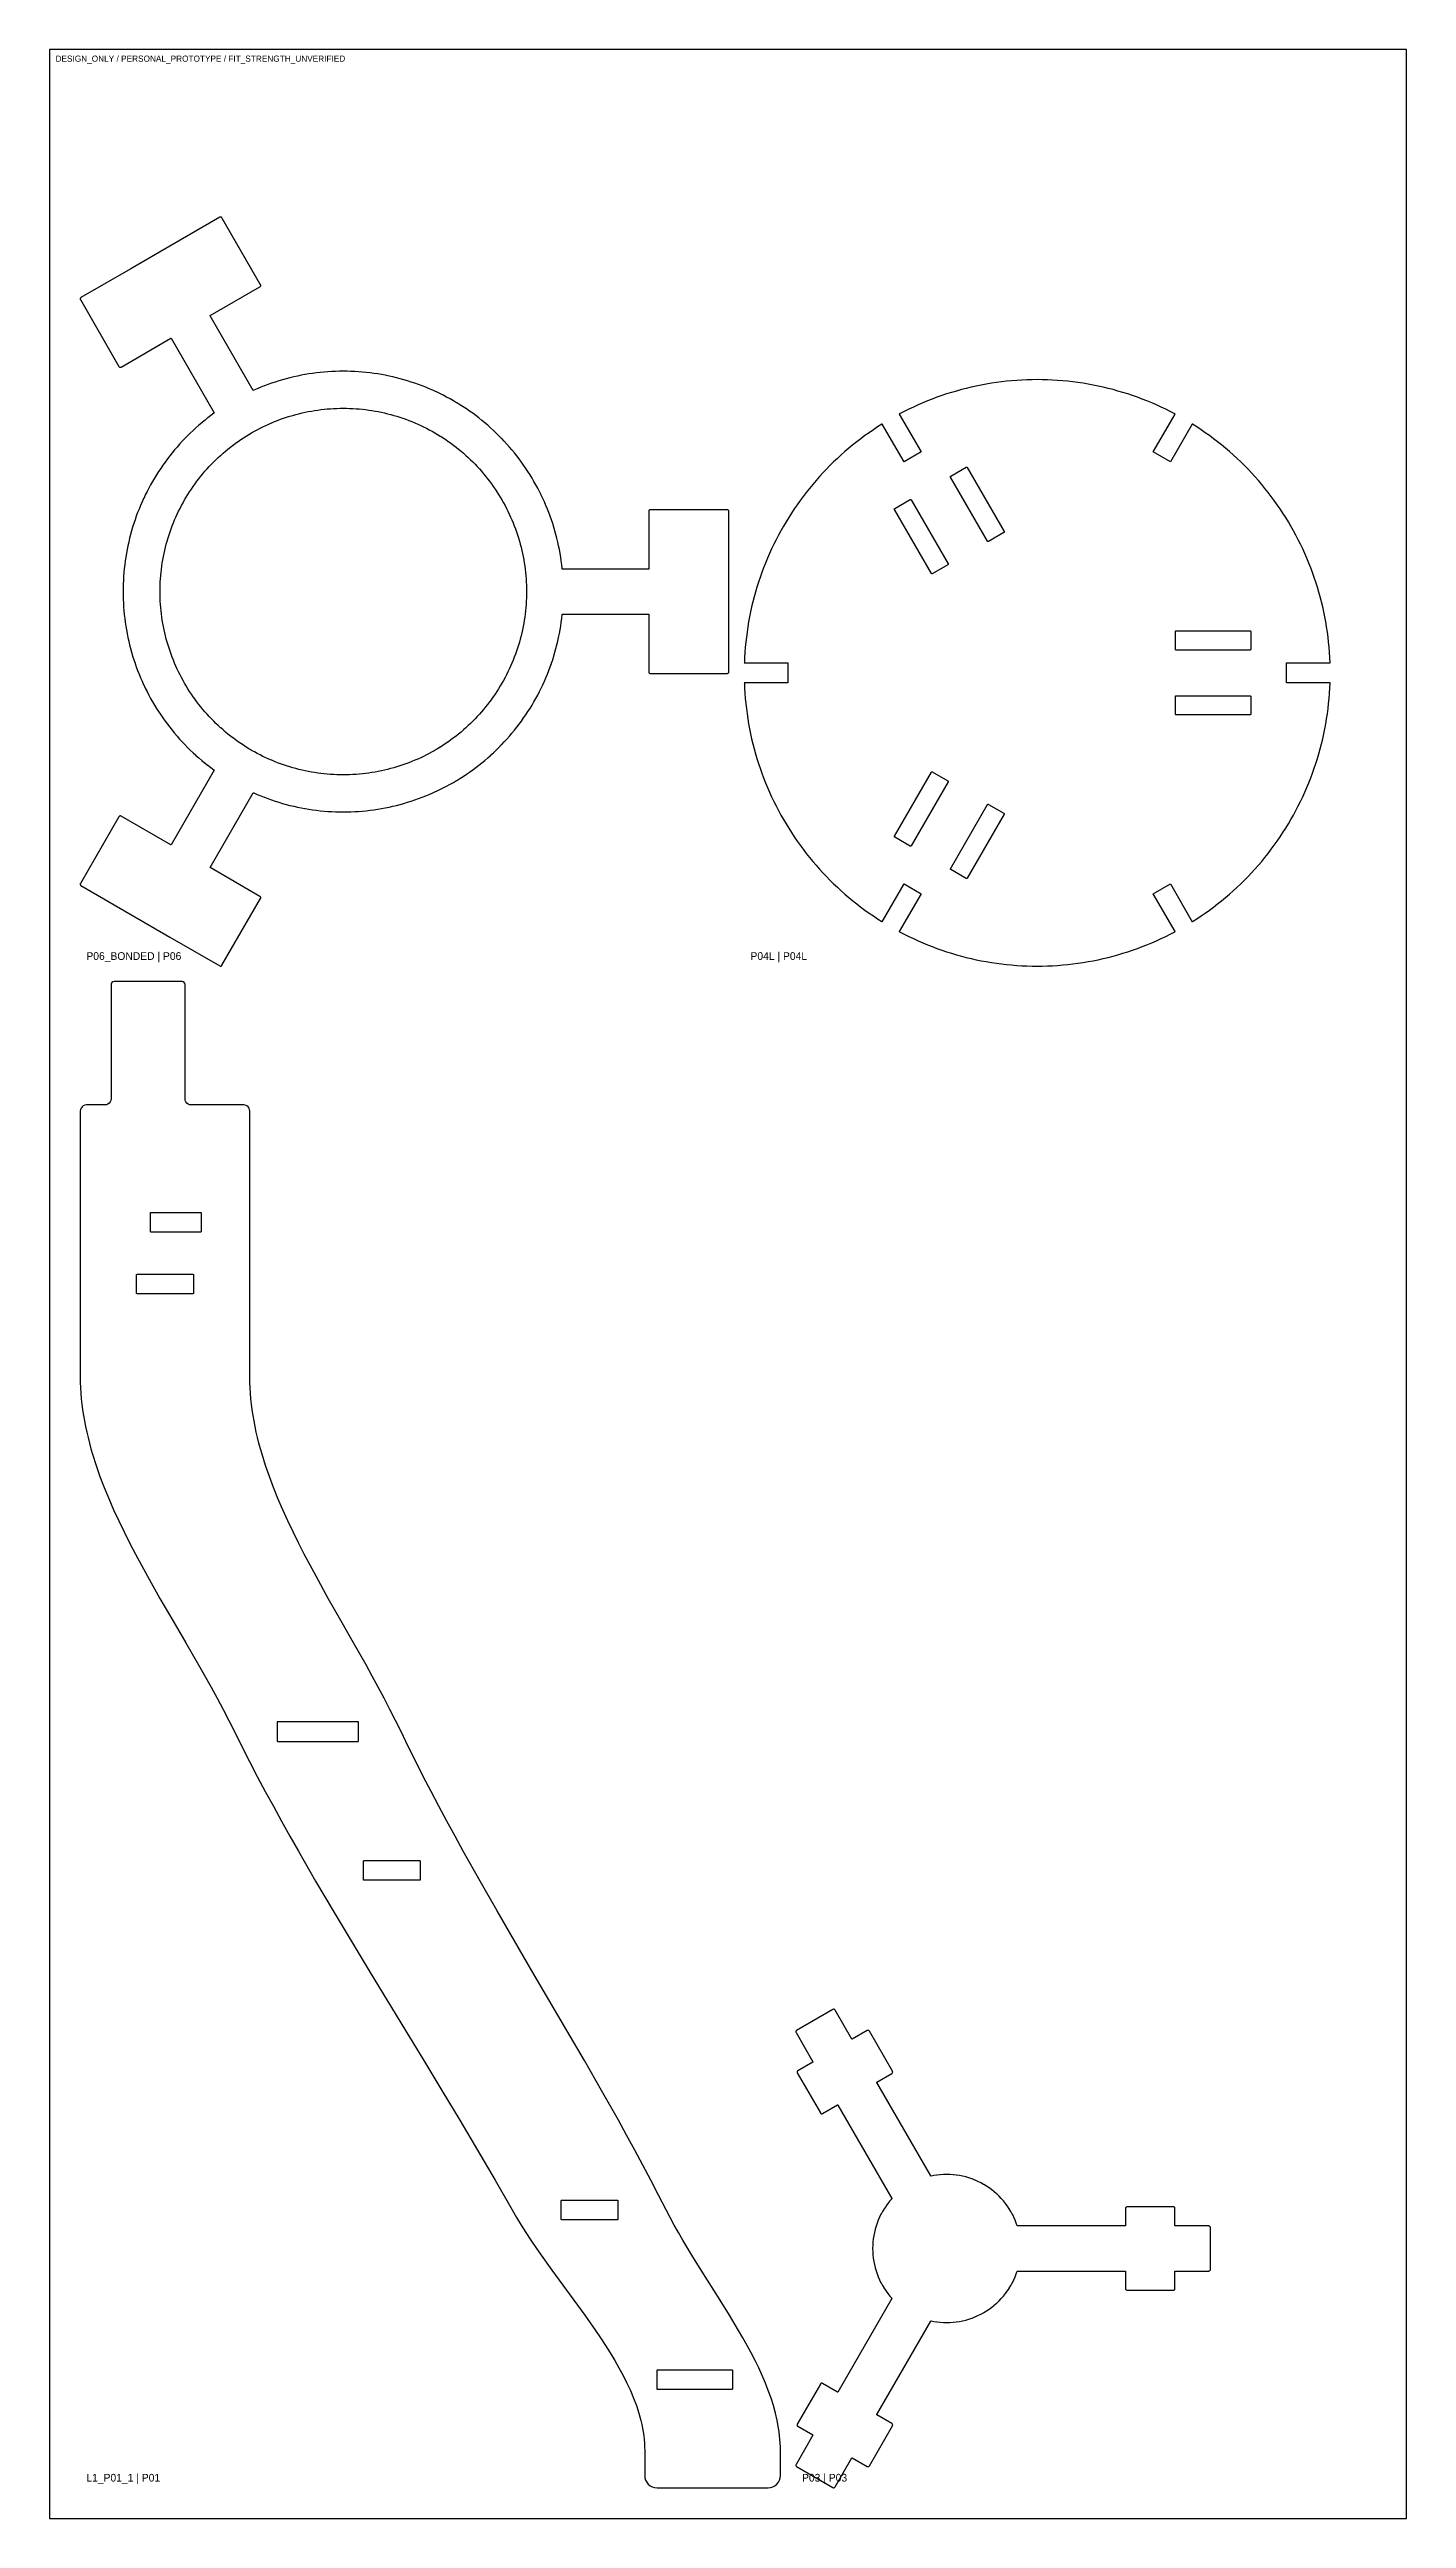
# Model space of a CAD drawing. Header units: millimetres. Extents: x 0 to 440, y 0 to 800.
import ezdxf

# ---------------------------------------------------------------- set-up
doc = ezdxf.new("R2010")
doc.units = ezdxf.units.MM
for name, color, linetype in [('ANNOTATION_NOT_CUT', 7, 'Continuous'), ('CUT_INNER', 3, 'Continuous'), ('CUT_OUTER', 1, 'Continuous'), ('REFERENCE_SHEET_NOT_CUT', 8, 'Continuous')]:
    doc.layers.add(name, color=color, linetype=linetype)

msp = doc.modelspace()

# ---------------------------------------------------------------- texts
at = {"layer": 'ANNOTATION_NOT_CUT'}
for s, height, p in [('DESIGN_ONLY / PERSONAL_PROTOTYPE / FIT_STRENGTH_UNVERIFIED', 2, (2, 796)), ('P06_BONDED | P06', 2.5, (12, 505)), ('P04L | P04L', 2.5, (227.292059, 505)), ('L1_P01_1 | P01', 2.5, (12, 12)), ('P03 | P03', 2.5, (244, 12))]:
    msp.add_text(s, height=height, dxfattribs=at).set_placement(p)

# ---------------------------------------------------------------- linework, layer by layer
at = {"layer": 'CUT_INNER'}
for points in [[(154.51941, 628.475001), (154.582422, 627.44476), (154.582651, 627.440402), (154.627673, 626.409218), (154.627825, 626.404858), (154.654844, 625.373045), (154.654921, 625.368683), (154.663928, 624.336556), (154.663928, 624.332192), (154.654921, 623.300065), (154.654844, 623.295703), (154.627825, 622.26389), (154.627673, 622.25953), (154.582651, 621.228346), (154.582422, 621.223988), (154.51941, 620.193747), (154.519106, 620.189395), (154.438123, 619.16041), (154.437743, 619.156063), (154.338814, 618.128649), (154.338358, 618.12431), (154.221513, 617.098778), (154.220981, 617.094447), (154.086257, 616.071111), (154.085649, 616.066791), (153.933086, 615.045962), (153.932403, 615.041652), (153.762046, 614.023641), (153.761289, 614.019345), (153.573191, 613.004462), (153.572359, 613.000179), (153.366578, 611.988733), (153.365671, 611.984466), (153.142269, 610.976766), (153.141288, 610.972514), (152.900333, 609.968867), (152.899278, 609.964633), (152.640844, 608.965344), (152.639715, 608.961129), (152.36388, 607.966502), (152.362677, 607.962308), (152.069526, 606.972647), (152.068251, 606.968474), (151.757872, 605.984079), (151.756524, 605.97993), (151.429013, 605.001102), (151.427592, 604.996977), (151.083048, 604.024014), (151.081556, 604.019914), (150.720083, 603.053112), (150.71852, 603.049039), (150.340229, 602.088693), (150.338595, 602.084647), (149.943602, 601.13105), (149.941897, 601.127034), (149.530322, 600.180475), (149.528547, 600.176489), (149.100515, 599.237258), (149.098671, 599.233303), (148.654312, 598.301685), (148.652399, 598.297763), (148.191849, 597.374042), (148.189868, 597.370155), (147.713266, 596.454612), (147.711218, 596.450759), (147.218711, 595.543674), (147.216595, 595.539858), (146.708332, 594.641506), (146.706151, 594.637727), (146.182287, 593.748383), (146.180039, 593.744643), (145.640734, 592.864576), (145.638422, 592.860876), (145.083839, 591.990356), (145.081463, 591.986696), (144.511772, 591.125987), (144.509332, 591.12237), (143.924707, 590.271735), (143.922204, 590.268161), (143.322822, 589.427858), (143.320257, 589.424328), (142.706301, 588.594614), (142.703676, 588.591129), (142.075332, 587.772257), (142.072646, 587.768819), (141.430107, 586.961037), (141.427362, 586.957646), (140.770823, 586.161201), (140.768018, 586.157859), (140.09768, 585.372993), (140.094818, 585.3697), (139.410883, 584.596653), (139.407964, 584.593411), (138.710642, 583.832418), (138.707667, 583.829227), (137.99717, 583.08052), (137.994139, 583.077381), (137.270684, 582.341188), (137.267599, 582.338103), (136.531406, 581.614648), (136.528267, 581.611617), (135.77956, 580.90112), (135.776369, 580.898145), (135.015376, 580.200823), (135.012134, 580.197904), (134.239087, 579.513969), (134.235794, 579.511107), (133.450928, 578.840769), (133.447586, 578.837964), (132.651141, 578.181425), (132.64775, 578.17868), (131.839968, 577.536141), (131.83653, 577.533455), (131.017658, 576.905111), (131.014173, 576.902486), (130.184459, 576.28853), (130.180929, 576.285965), (129.340626, 575.686583), (129.337052, 575.68408), (128.486417, 575.099455), (128.4828, 575.097015), (127.622091, 574.527324), (127.618431, 574.524948), (126.747911, 573.970365), (126.744211, 573.968053), (125.864144, 573.428748), (125.860404, 573.4265), (124.97106, 572.902636), (124.967281, 572.900455), (124.068929, 572.392192), (124.065113, 572.390076), (123.158028, 571.897569), (123.154175, 571.895521), (122.238632, 571.418919), (122.234745, 571.416938), (121.311024, 570.956388), (121.307102, 570.954475), (120.375484, 570.510116), (120.371529, 570.508272), (119.432298, 570.08024), (119.428312, 570.078465), (118.481753, 569.66689), (118.477737, 569.665185), (117.52414, 569.270192), (117.520094, 569.268558), (116.559748, 568.890267), (116.555675, 568.888704), (115.588873, 568.527231), (115.584773, 568.525739), (114.61181, 568.181195), (114.607685, 568.179774), (113.628857, 567.852263), (113.624708, 567.850915), (112.640313, 567.540536), (112.63614, 567.539261), (111.646479, 567.24611), (111.642285, 567.244907), (110.647658, 566.969072), (110.643443, 566.967943), (109.644154, 566.709509), (109.63992, 566.708454), (108.636273, 566.467499), (108.632021, 566.466518), (107.624321, 566.243116), (107.620054, 566.242209), (106.608608, 566.036428), (106.604325, 566.035596), (105.589442, 565.847498), (105.585146, 565.846741), (104.567135, 565.676384), (104.562825, 565.675701), (103.541996, 565.523138), (103.537676, 565.52253), (102.51434, 565.387806), (102.510009, 565.387274), (101.484477, 565.270429), (101.480138, 565.269973), (100.452724, 565.171044), (100.448377, 565.170664), (99.419392, 565.089681), (99.41504, 565.089377), (98.384799, 565.026365), (98.380441, 565.026136), (97.349257, 564.981114), (97.344897, 564.980962), (96.313084, 564.953943), (96.308722, 564.953866), (95.276595, 564.944859), (95.272231, 564.944859), (94.240104, 564.953866), (94.235742, 564.953943), (93.203929, 564.980962), (93.199569, 564.981114), (92.168385, 565.026136), (92.164027, 565.026365), (91.133786, 565.089377), (91.129434, 565.089681), (90.100449, 565.170664), (90.096102, 565.171044), (89.068688, 565.269973), (89.064349, 565.270429), (88.038817, 565.387274), (88.034486, 565.387806), (87.01115, 565.52253), (87.00683, 565.523138), (85.986001, 565.675701), (85.981691, 565.676384), (84.96368, 565.846741), (84.959384, 565.847498), (83.944501, 566.035596), (83.940218, 566.036428), (82.928772, 566.242209), (82.924505, 566.243116), (81.916805, 566.466518), (81.912553, 566.467499), (80.908906, 566.708454), (80.904672, 566.709509), (79.905383, 566.967943), (79.901168, 566.969072), (78.906541, 567.244907), (78.902347, 567.24611), (77.912686, 567.539261), (77.908513, 567.540536), (76.924118, 567.850915), (76.919969, 567.852263), (75.941141, 568.179774), (75.937016, 568.181195), (74.964053, 568.525739), (74.959953, 568.527231), (73.993151, 568.888704), (73.989078, 568.890267), (73.028732, 569.268558), (73.024686, 569.270192), (72.071089, 569.665185), (72.067073, 569.66689), (71.120514, 570.078465), (71.116528, 570.08024), (70.177297, 570.508272), (70.173342, 570.510116), (69.241724, 570.954475), (69.237802, 570.956388), (68.314081, 571.416938), (68.310194, 571.418919), (67.394651, 571.895521), (67.390798, 571.897569), (66.483713, 572.390076), (66.479897, 572.392192), (65.581545, 572.900455), (65.577766, 572.902636), (64.688422, 573.4265), (64.684682, 573.428748), (63.804615, 573.968053), (63.800915, 573.970365), (62.930395, 574.524948), (62.926735, 574.527324), (62.066026, 575.097015), (62.062409, 575.099455), (61.211774, 575.68408), (61.2082, 575.686583), (60.367897, 576.285965), (60.364367, 576.28853), (59.534653, 576.902486), (59.531168, 576.905111), (58.712296, 577.533455), (58.708858, 577.536141), (57.901076, 578.17868), (57.897685, 578.181425), (57.10124, 578.837964), (57.097898, 578.840769), (56.313032, 579.511107), (56.309739, 579.513969), (55.536692, 580.197904), (55.53345, 580.200823), (54.772457, 580.898145), (54.769266, 580.90112), (54.020559, 581.611617), (54.01742, 581.614648), (53.281227, 582.338103), (53.278142, 582.341188), (52.554687, 583.077381), (52.551656, 583.08052), (51.841159, 583.829227), (51.838184, 583.832418), (51.140862, 584.593411), (51.137943, 584.596653), (50.454008, 585.3697), (50.451146, 585.372993), (49.780808, 586.157859), (49.778003, 586.161201), (49.121464, 586.957646), (49.118719, 586.961037), (48.47618, 587.768819), (48.473494, 587.772257), (47.84515, 588.591129), (47.842525, 588.594614), (47.228569, 589.424328), (47.226004, 589.427858), (46.626622, 590.268161), (46.624119, 590.271735), (46.039494, 591.12237), (46.037054, 591.125987), (45.467363, 591.986696), (45.464987, 591.990356), (44.910404, 592.860876), (44.908092, 592.864576), (44.368787, 593.744643), (44.366539, 593.748383), (43.842675, 594.637727), (43.840494, 594.641506), (43.332231, 595.539858), (43.330115, 595.543674), (42.837608, 596.450759), (42.83556, 596.454612), (42.358958, 597.370155), (42.356977, 597.374042), (41.896427, 598.297763), (41.894514, 598.301685), (41.450155, 599.233303), (41.448311, 599.237258), (41.020279, 600.176489), (41.018504, 600.180475), (40.606929, 601.127034), (40.605224, 601.13105), (40.210231, 602.084647), (40.208597, 602.088693), (39.830306, 603.049039), (39.828743, 603.053112), (39.46727, 604.019914), (39.465778, 604.024014), (39.121234, 604.996977), (39.119813, 605.001102), (38.792302, 605.97993), (38.790954, 605.984079), (38.480575, 606.968474), (38.4793, 606.972647), (38.186149, 607.962308), (38.184946, 607.966502), (37.909111, 608.961129), (37.907982, 608.965344), (37.649548, 609.964633), (37.648493, 609.968867), (37.407538, 610.972514), (37.406557, 610.976766), (37.183155, 611.984466), (37.182248, 611.988733), (36.976467, 613.000179), (36.975635, 613.004462), (36.787537, 614.019345), (36.78678, 614.023641), (36.616423, 615.041652), (36.61574, 615.045962), (36.463177, 616.066791), (36.462569, 616.071111), (36.327845, 617.094447), (36.327313, 617.098778), (36.210468, 618.12431), (36.210012, 618.128649), (36.111083, 619.156063), (36.110703, 619.16041), (36.02972, 620.189395), (36.029416, 620.193747), (35.966404, 621.223988), (35.966175, 621.228346), (35.921153, 622.25953), (35.921001, 622.26389), (35.893982, 623.295703), (35.893905, 623.300065), (35.884898, 624.332192), (35.884898, 624.336556), (35.893905, 625.368683), (35.893982, 625.373045), (35.921001, 626.404858), (35.921153, 626.409218), (35.966175, 627.440402), (35.966404, 627.44476), (36.029416, 628.475001), (36.02972, 628.479353), (36.110703, 629.508338), (36.111083, 629.512685), (36.210012, 630.540099), (36.210468, 630.544438), (36.327313, 631.56997), (36.327845, 631.574301), (36.462569, 632.597637), (36.463177, 632.601957), (36.61574, 633.622786), (36.616423, 633.627096), (36.78678, 634.645107), (36.787537, 634.649403), (36.975635, 635.664286), (36.976467, 635.668569), (37.182248, 636.680015), (37.183155, 636.684282), (37.406557, 637.691982), (37.407538, 637.696234), (37.648493, 638.699881), (37.649548, 638.704115), (37.907982, 639.703404), (37.909111, 639.707619), (38.184946, 640.702246), (38.186149, 640.70644), (38.4793, 641.696101), (38.480575, 641.700274), (38.790954, 642.684669), (38.792302, 642.688818), (39.119813, 643.667646), (39.121234, 643.671771), (39.465778, 644.644734), (39.46727, 644.648834), (39.828743, 645.615636), (39.830306, 645.619709), (40.208597, 646.580055), (40.210231, 646.584101), (40.605224, 647.537698), (40.606929, 647.541714), (41.018504, 648.488273), (41.020279, 648.492259), (41.448311, 649.43149), (41.450155, 649.435445), (41.894514, 650.367063), (41.896427, 650.370985), (42.356977, 651.294706), (42.358958, 651.298593), (42.83556, 652.214136), (42.837608, 652.217989), (43.330115, 653.125074), (43.332231, 653.12889), (43.840494, 654.027242), (43.842675, 654.031021), (44.366539, 654.920365), (44.368787, 654.924105), (44.908092, 655.804172), (44.910404, 655.807872), (45.464987, 656.678392), (45.467363, 656.682052), (46.037054, 657.542761), (46.039494, 657.546378), (46.624119, 658.397013), (46.626622, 658.400587), (47.226004, 659.24089), (47.228569, 659.24442), (47.842525, 660.074134), (47.84515, 660.077619), (48.473494, 660.896491), (48.47618, 660.899929), (49.118719, 661.707711), (49.121464, 661.711102), (49.778003, 662.507547), (49.780808, 662.510889), (50.451146, 663.295755), (50.454008, 663.299048), (51.137943, 664.072095), (51.140862, 664.075337), (51.838184, 664.83633), (51.841159, 664.839521), (52.551656, 665.588228), (52.554687, 665.591367), (53.278142, 666.32756), (53.281227, 666.330645), (54.01742, 667.0541), (54.020559, 667.057131), (54.769266, 667.767628), (54.772457, 667.770603), (55.53345, 668.467925), (55.536692, 668.470844), (56.309739, 669.154779), (56.313032, 669.157641), (57.097898, 669.827979), (57.10124, 669.830784), (57.897685, 670.487323), (57.901076, 670.490068), (58.708858, 671.132607), (58.712296, 671.135293), (59.531168, 671.763637), (59.534653, 671.766262), (60.364367, 672.380218), (60.367897, 672.382783), (61.2082, 672.982165), (61.211774, 672.984668), (62.062409, 673.569293), (62.066026, 673.571733), (62.926735, 674.141424), (62.930395, 674.1438), (63.800915, 674.698383), (63.804615, 674.700695), (64.684682, 675.24), (64.688422, 675.242248), (65.577766, 675.766112), (65.581545, 675.768293), (66.479897, 676.276556), (66.483713, 676.278672), (67.390798, 676.771179), (67.394651, 676.773227), (68.310194, 677.249829), (68.314081, 677.25181), (69.237802, 677.71236), (69.241724, 677.714273), (70.173342, 678.158632), (70.177297, 678.160476), (71.116528, 678.588508), (71.120514, 678.590283), (72.067073, 679.001858), (72.071089, 679.003563), (73.024686, 679.398556), (73.028732, 679.40019), (73.989078, 679.778481), (73.993151, 679.780044), (74.959953, 680.141517), (74.964053, 680.143009), (75.937016, 680.487553), (75.941141, 680.488974), (76.919969, 680.816485), (76.924118, 680.817833), (77.908513, 681.128212), (77.912686, 681.129487), (78.902347, 681.422638), (78.906541, 681.423841), (79.901168, 681.699676), (79.905383, 681.700805), (80.904672, 681.959239), (80.908906, 681.960294), (81.912553, 682.201249), (81.916805, 682.20223), (82.924505, 682.425632), (82.928772, 682.426539), (83.940218, 682.63232), (83.944501, 682.633152), (84.959384, 682.82125), (84.96368, 682.822007), (85.981691, 682.992364), (85.986001, 682.993047), (87.00683, 683.14561), (87.01115, 683.146218), (88.034486, 683.280942), (88.038817, 683.281474), (89.064349, 683.398319), (89.068688, 683.398775), (90.096102, 683.497704), (90.100449, 683.498084), (91.129434, 683.579067), (91.133786, 683.579371), (92.164027, 683.642383), (92.168385, 683.642612), (93.199569, 683.687634), (93.203929, 683.687786), (94.235742, 683.714805), (94.240104, 683.714882), (95.272231, 683.723889), (95.276595, 683.723889), (96.308722, 683.714882), (96.313084, 683.714805), (97.344897, 683.687786), (97.349257, 683.687634), (98.380441, 683.642612), (98.384799, 683.642383), (99.41504, 683.579371), (99.419392, 683.579067), (100.448377, 683.498084), (100.452724, 683.497704), (101.480138, 683.398775), (101.484477, 683.398319), (102.510009, 683.281474), (102.51434, 683.280942), (103.537676, 683.146218), (103.541996, 683.14561), (104.562825, 682.993047), (104.567135, 682.992364), (105.585146, 682.822007), (105.589442, 682.82125), (106.604325, 682.633152), (106.608608, 682.63232), (107.620054, 682.426539), (107.624321, 682.425632), (108.632021, 682.20223), (108.636273, 682.201249), (109.63992, 681.960294), (109.644154, 681.959239), (110.643443, 681.700805), (110.647658, 681.699676), (111.642285, 681.423841), (111.646479, 681.422638), (112.63614, 681.129487), (112.640313, 681.128212), (113.624708, 680.817833), (113.628857, 680.816485), (114.607685, 680.488974), (114.61181, 680.487553), (115.584773, 680.143009), (115.588873, 680.141517), (116.555675, 679.780044), (116.559748, 679.778481), (117.520094, 679.40019), (117.52414, 679.398556), (118.477737, 679.003563), (118.481753, 679.001858), (119.428312, 678.590283), (119.432298, 678.588508), (120.371529, 678.160476), (120.375484, 678.158632), (121.307102, 677.714273), (121.311024, 677.71236), (122.234745, 677.25181), (122.238632, 677.249829), (123.154175, 676.773227), (123.158028, 676.771179), (124.065113, 676.278672), (124.068929, 676.276556), (124.967281, 675.768293), (124.97106, 675.766112), (125.860404, 675.242248), (125.864144, 675.24), (126.744211, 674.700695), (126.747911, 674.698383), (127.618431, 674.1438), (127.622091, 674.141424), (128.4828, 673.571733), (128.486417, 673.569293), (129.337052, 672.984668), (129.340626, 672.982165), (130.180929, 672.382783), (130.184459, 672.380218), (131.014173, 671.766262), (131.017658, 671.763637), (131.83653, 671.135293), (131.839968, 671.132607), (132.64775, 670.490068), (132.651141, 670.487323), (133.447586, 669.830784), (133.450928, 669.827979), (134.235794, 669.157641), (134.239087, 669.154779), (135.012134, 668.470844), (135.015376, 668.467925), (135.776369, 667.770603), (135.77956, 667.767628), (136.528267, 667.057131), (136.531406, 667.0541), (137.267599, 666.330645), (137.270684, 666.32756), (137.994139, 665.591367), (137.99717, 665.588228), (138.707667, 664.839521), (138.710642, 664.83633), (139.407964, 664.075337), (139.410883, 664.072095), (140.094818, 663.299048), (140.09768, 663.295755), (140.768018, 662.510889), (140.770823, 662.507547), (141.427362, 661.711102), (141.430107, 661.707711), (142.072646, 660.899929), (142.075332, 660.896491), (142.703676, 660.077619), (142.706301, 660.074134), (143.320257, 659.24442), (143.322822, 659.24089), (143.922204, 658.400587), (143.924707, 658.397013), (144.509332, 657.546378), (144.511772, 657.542761), (145.081463, 656.682052), (145.083839, 656.678392), (145.638422, 655.807872), (145.640734, 655.804172), (146.180039, 654.924105), (146.182287, 654.920365), (146.706151, 654.031021), (146.708332, 654.027242), (147.216595, 653.12889), (147.218711, 653.125074), (147.711218, 652.217989), (147.713266, 652.214136), (148.189868, 651.298593), (148.191849, 651.294706), (148.652399, 650.370985), (148.654312, 650.367063), (149.098671, 649.435445), (149.100515, 649.43149), (149.528547, 648.492259), (149.530322, 648.488273), (149.941897, 647.541714), (149.943602, 647.537698), (150.338595, 646.584101), (150.340229, 646.580055), (150.71852, 645.619709), (150.720083, 645.615636), (151.081556, 644.648834), (151.083048, 644.644734), (151.427592, 643.671771), (151.429013, 643.667646), (151.756524, 642.688818), (151.757872, 642.684669), (152.068251, 641.700274), (152.069526, 641.696101), (152.362677, 640.70644), (152.36388, 640.702246), (152.639715, 639.707619), (152.640844, 639.703404), (152.899278, 638.704115), (152.900333, 638.699881), (153.141288, 637.696234), (153.142269, 637.691982), (153.365671, 636.684282), (153.366578, 636.680015), (153.572359, 635.668569), (153.573191, 635.664286), (153.761289, 634.649403), (153.762046, 634.645107), (153.932403, 633.627096), (153.933086, 633.622786), (154.085649, 632.601957), (154.086257, 632.597637), (154.220981, 631.574301), (154.221513, 631.56997), (154.338358, 630.544438), (154.338814, 630.540099), (154.437743, 629.512685), (154.438123, 629.508338), (154.519106, 628.479353)], [(309.54024, 643.697248), (309.541523, 643.658063), (309.535137, 643.619379), (309.521326, 643.582685), (309.500622, 643.549391), (309.473821, 643.520775), (309.441951, 643.497938), (304.419004, 640.597938), (304.383292, 640.581757), (304.345109, 640.572854), (304.305923, 640.571571), (304.26724, 640.577958), (304.230546, 640.591769), (304.197252, 640.612473), (304.168636, 640.639274), (304.145799, 640.671143), (292.145799, 661.455753), (292.129618, 661.491465), (292.120715, 661.529648), (292.119432, 661.568833), (292.125819, 661.607517), (292.13963, 661.644211), (292.160333, 661.677505), (292.187135, 661.706121), (292.219004, 661.728958), (297.241951, 664.628958), (297.277664, 664.645139), (297.315846, 664.654042), (297.355032, 664.655325), (297.393715, 664.648938), (297.430409, 664.635127), (297.463704, 664.614424), (297.492319, 664.587622), (297.515156, 664.555753), (309.515156, 643.771143), (309.531337, 643.735431)], [(291.353707, 633.197248), (291.35499, 633.158063), (291.348603, 633.119379), (291.334792, 633.082685), (291.314089, 633.049391), (291.287287, 633.020775), (291.255418, 632.997938), (286.232471, 630.097938), (286.196758, 630.081757), (286.158576, 630.072854), (286.11939, 630.071571), (286.080707, 630.077958), (286.044013, 630.091769), (286.010718, 630.112473), (285.982103, 630.139274), (285.959266, 630.171143), (273.959266, 650.955753), (273.943085, 650.991465), (273.934182, 651.029648), (273.932899, 651.068833), (273.939285, 651.107517), (273.953096, 651.144211), (273.9738, 651.177505), (274.000601, 651.206121), (274.032471, 651.228958), (279.055418, 654.128958), (279.09113, 654.145139), (279.129313, 654.154042), (279.168499, 654.155325), (279.207182, 654.148938), (279.243876, 654.135127), (279.27717, 654.114424), (279.305786, 654.087622), (279.328623, 654.055753), (291.328623, 633.271143), (291.344804, 633.235431)], [(365.198193, 605.403843), (365.160674, 605.415224), (365.126097, 605.433706), (365.09579, 605.458579), (365.070917, 605.488886), (365.052435, 605.523463), (365.041054, 605.560982), (365.037211, 605.6), (365.037211, 611.4), (365.041054, 611.439018), (365.052435, 611.476537), (365.070917, 611.511114), (365.09579, 611.541421), (365.126097, 611.566294), (365.160674, 611.584776), (365.198193, 611.596157), (365.237211, 611.6), (389.237211, 611.6), (389.276229, 611.596157), (389.313748, 611.584776), (389.348325, 611.566294), (389.378632, 611.541421), (389.403505, 611.511114), (389.421987, 611.476537), (389.433368, 611.439018), (389.437211, 611.4), (389.437211, 605.6), (389.433368, 605.560982), (389.421987, 605.523463), (389.403505, 605.488886), (389.378632, 605.458579), (389.348325, 605.433706), (389.313748, 605.415224), (389.276229, 605.403843), (389.237211, 605.4), (365.237211, 605.4)], [(365.160674, 584.415224), (365.126097, 584.433706), (365.09579, 584.458579), (365.070917, 584.488886), (365.052435, 584.523463), (365.041054, 584.560982), (365.037211, 584.6), (365.037211, 590.4), (365.041054, 590.439018), (365.052435, 590.476537), (365.070917, 590.511114), (365.09579, 590.541421), (365.126097, 590.566294), (365.160674, 590.584776), (365.198193, 590.596157), (365.237211, 590.6), (389.237211, 590.6), (389.276229, 590.596157), (389.313748, 590.584776), (389.348325, 590.566294), (389.378632, 590.541421), (389.403505, 590.511114), (389.421987, 590.476537), (389.433368, 590.439018), (389.437211, 590.4), (389.437211, 584.6), (389.433368, 584.560982), (389.421987, 584.523463), (389.403505, 584.488886), (389.378632, 584.458579), (389.348325, 584.433706), (389.313748, 584.415224), (389.276229, 584.403843), (389.237211, 584.4), (365.237211, 584.4), (365.198193, 584.403843)], [(286.010718, 565.887527), (286.044013, 565.908231), (286.080707, 565.922042), (286.11939, 565.928429), (286.158576, 565.927146), (286.196758, 565.918243), (286.232471, 565.902062), (291.255418, 563.002062), (291.287287, 562.979225), (291.314089, 562.950609), (291.334792, 562.917315), (291.348603, 562.880621), (291.35499, 562.841937), (291.353707, 562.802752), (291.344804, 562.764569), (291.328623, 562.728857), (279.328623, 541.944247), (279.305786, 541.912378), (279.27717, 541.885576), (279.243876, 541.864873), (279.207182, 541.851062), (279.168499, 541.844675), (279.129313, 541.845958), (279.09113, 541.854861), (279.055418, 541.871042), (274.032471, 544.771042), (274.000601, 544.793879), (273.9738, 544.822495), (273.953096, 544.855789), (273.939285, 544.892483), (273.932899, 544.931167), (273.934182, 544.970352), (273.943085, 545.008535), (273.959266, 545.044247), (285.959266, 565.828857), (285.982103, 565.860726)], [(304.197252, 555.387527), (304.230546, 555.408231), (304.26724, 555.422042), (304.305923, 555.428429), (304.345109, 555.427146), (304.383292, 555.418243), (304.419004, 555.402062), (309.441951, 552.502062), (309.473821, 552.479225), (309.500622, 552.450609), (309.521326, 552.417315), (309.535137, 552.380621), (309.541523, 552.341937), (309.54024, 552.302752), (309.531337, 552.264569), (309.515156, 552.228857), (297.515156, 531.444247), (297.492319, 531.412378), (297.463704, 531.385576), (297.430409, 531.364873), (297.393715, 531.351062), (297.355032, 531.344675), (297.315846, 531.345958), (297.277664, 531.354861), (297.241951, 531.371042), (292.219004, 534.271042), (292.187135, 534.293879), (292.160333, 534.322495), (292.13963, 534.355789), (292.125819, 534.392483), (292.119432, 534.431167), (292.120715, 534.470352), (292.129618, 534.508535), (292.145799, 534.544247), (304.145799, 555.328857), (304.168636, 555.360726)], [(49.039018, 416.803843), (49, 416.8), (33, 416.8), (32.960982, 416.803843), (32.923463, 416.815224), (32.888886, 416.833706), (32.858579, 416.858579), (32.833706, 416.888886), (32.815224, 416.923463), (32.803843, 416.960982), (32.8, 417), (32.8, 423), (32.803843, 423.039018), (32.815224, 423.076537), (32.833706, 423.111114), (32.858579, 423.141421), (32.888886, 423.166294), (32.923463, 423.184776), (32.960982, 423.196157), (33, 423.2), (49, 423.2), (49.039018, 423.196157), (49.076537, 423.184776), (49.111114, 423.166294), (49.141421, 423.141421), (49.166294, 423.111114), (49.184776, 423.076537), (49.196157, 423.039018), (49.2, 423), (49.2, 417), (49.196157, 416.960982), (49.184776, 416.923463), (49.166294, 416.888886), (49.141421, 416.858579), (49.111114, 416.833706), (49.076537, 416.815224)], [(46.5, 396.8), (28.5, 396.8), (28.460982, 396.803843), (28.423463, 396.815224), (28.388886, 396.833706), (28.358579, 396.858579), (28.333706, 396.888886), (28.315224, 396.923463), (28.303843, 396.960982), (28.3, 397), (28.3, 403), (28.303843, 403.039018), (28.315224, 403.076537), (28.333706, 403.111114), (28.358579, 403.141421), (28.388886, 403.166294), (28.423463, 403.184776), (28.460982, 403.196157), (28.5, 403.2), (46.5, 403.2), (46.539018, 403.196157), (46.576537, 403.184776), (46.611114, 403.166294), (46.641421, 403.141421), (46.666294, 403.111114), (46.684776, 403.076537), (46.696157, 403.039018), (46.7, 403), (46.7, 397), (46.696157, 396.960982), (46.684776, 396.923463), (46.666294, 396.888886), (46.641421, 396.858579), (46.611114, 396.833706), (46.576537, 396.815224), (46.539018, 396.803843)], [(100.017646, 251.8), (100.056664, 251.803843), (100.094183, 251.815224), (100.12876, 251.833706), (100.159067, 251.858579), (100.18394, 251.888886), (100.202422, 251.923463), (100.213803, 251.960982), (100.217646, 252), (100.217646, 258), (100.213803, 258.039018), (100.202422, 258.076537), (100.18394, 258.111114), (100.159067, 258.141421), (100.12876, 258.166294), (100.094183, 258.184776), (100.056664, 258.196157), (100.017646, 258.2), (74.017646, 258.2), (73.978628, 258.196157), (73.941109, 258.184776), (73.906532, 258.166294), (73.876225, 258.141421), (73.851352, 258.111114), (73.83287, 258.076537), (73.821489, 258.039018), (73.817646, 258), (73.817646, 252), (73.821489, 251.960982), (73.83287, 251.923463), (73.851352, 251.888886), (73.876225, 251.858579), (73.906532, 251.833706), (73.941109, 251.815224), (73.978628, 251.803843), (74.017646, 251.8)], [(120.038554, 206.8), (102.038554, 206.8), (101.999536, 206.803843), (101.962018, 206.815224), (101.92744, 206.833706), (101.897133, 206.858579), (101.872261, 206.888886), (101.853779, 206.923463), (101.842397, 206.960982), (101.838554, 207), (101.838554, 213), (101.842397, 213.039018), (101.853779, 213.076537), (101.872261, 213.111114), (101.897133, 213.141421), (101.92744, 213.166294), (101.962018, 213.184776), (101.999536, 213.196157), (102.038554, 213.2), (120.038554, 213.2), (120.077573, 213.196157), (120.115091, 213.184776), (120.149668, 213.166294), (120.179976, 213.141421), (120.204848, 213.111114), (120.22333, 213.076537), (120.234711, 213.039018), (120.238554, 213), (120.238554, 207), (120.234711, 206.960982), (120.22333, 206.923463), (120.204848, 206.888886), (120.179976, 206.858579), (120.149668, 206.833706), (120.115091, 206.815224), (120.077573, 206.803843)], [(184.119422, 96.8), (166.119422, 96.8), (166.080404, 96.803843), (166.042886, 96.815224), (166.008308, 96.833706), (165.978001, 96.858579), (165.953128, 96.888886), (165.934646, 96.923463), (165.923265, 96.960982), (165.919422, 97), (165.919422, 103), (165.923265, 103.039018), (165.934646, 103.076537), (165.953128, 103.111114), (165.978001, 103.141421), (166.008308, 103.166294), (166.042886, 103.184776), (166.080404, 103.196157), (166.119422, 103.2), (184.119422, 103.2), (184.15844, 103.196157), (184.195959, 103.184776), (184.230536, 103.166294), (184.260844, 103.141421), (184.285716, 103.111114), (184.304198, 103.076537), (184.315579, 103.039018), (184.319422, 103), (184.319422, 97), (184.315579, 96.960982), (184.304198, 96.923463), (184.285716, 96.888886), (184.260844, 96.858579), (184.230536, 96.833706), (184.195959, 96.815224), (184.15844, 96.803843)], [(221.220629, 41.8), (197.220629, 41.8), (197.181611, 41.803843), (197.144093, 41.815224), (197.109515, 41.833706), (197.079208, 41.858579), (197.054335, 41.888886), (197.035853, 41.923463), (197.024472, 41.960982), (197.020629, 42), (197.020629, 48), (197.024472, 48.039018), (197.035853, 48.076537), (197.054335, 48.111114), (197.079208, 48.141421), (197.109515, 48.166294), (197.144093, 48.184776), (197.181611, 48.196157), (197.220629, 48.2), (221.220629, 48.2), (221.259647, 48.196157), (221.297166, 48.184776), (221.331743, 48.166294), (221.362051, 48.141421), (221.386923, 48.111114), (221.405405, 48.076537), (221.416786, 48.039018), (221.420629, 48), (221.420629, 42), (221.416786, 41.960982), (221.405405, 41.923463), (221.386923, 41.888886), (221.362051, 41.858579), (221.331743, 41.833706), (221.297166, 41.815224), (221.259647, 41.803843)]]:
    msp.add_lwpolyline(points, close=True, dxfattribs=at)
at = {"layer": 'CUT_OUTER'}
for points in [[(22.62301, 551.479237), (22.565917, 551.399565), (10.065917, 529.748929), (10.025464, 529.659649), (10.003207, 529.564193), (10, 529.466228), (10.015967, 529.36952), (10.050493, 529.277785), (10.102253, 529.194549), (10.169257, 529.12301), (10.24893, 529.065917), (26.443605, 519.715917), (39.087575, 512.415917), (55.282251, 503.065917), (55.371531, 503.025464), (55.466987, 503.003207), (55.564952, 503), (55.66166, 503.015967), (55.753395, 503.050493), (55.836631, 503.102253), (55.90817, 503.169257), (55.965263, 503.248929), (68.465263, 524.899565), (68.505716, 524.988845), (68.527973, 525.084301), (68.53118, 525.182266), (68.515213, 525.278974), (68.480687, 525.370709), (68.428927, 525.453945), (68.361923, 525.525484), (68.282251, 525.582577), (52.108848, 534.920295), (52.090584, 534.933383), (52.099857, 534.95385), (66.07783, 559.164409), (66.09017, 559.18185), (66.110344, 559.174817), (66.233703, 559.118599), (66.241675, 559.11505), (67.376298, 558.621702), (67.384331, 558.618292), (68.527392, 558.144821), (68.535483, 558.141552), (69.686632, 557.688102), (69.694779, 557.684974), (70.853667, 557.251684), (70.861868, 557.248699), (72.028141, 556.8357), (72.036392, 556.832859), (73.209696, 556.440277), (73.217995, 556.437581), (74.397972, 556.065535), (74.406317, 556.062984), (75.592607, 555.711589), (75.600995, 555.709184), (76.793237, 555.378546), (76.801666, 555.376287), (77.999497, 555.066507), (78.007965, 555.064396), (79.211019, 554.775568), (79.219522, 554.773605), (80.427434, 554.505817), (80.43597, 554.504003), (81.648372, 554.257337), (81.656938, 554.255672), (82.87346, 554.030203), (82.882054, 554.028687), (84.102326, 553.824484), (84.110945, 553.823119), (85.334595, 553.640243), (85.343236, 553.639029), (86.569891, 553.477536), (86.578553, 553.476473), (87.807839, 553.336413), (87.816518, 553.335501), (89.048062, 553.216917), (89.056755, 553.216157), (90.290181, 553.119084), (90.298886, 553.118475), (91.533818, 553.042943), (91.542533, 553.042487), (92.778595, 552.988519), (92.787316, 552.988215), (94.024132, 552.955827), (94.032857, 552.955675), (95.27005, 552.944878), (95.278776, 552.944878), (96.515969, 552.955675), (96.524694, 552.955827), (97.76151, 552.988215), (97.770231, 552.988519), (99.006293, 553.042487), (99.015008, 553.042943), (100.24994, 553.118475), (100.258645, 553.119084), (101.492071, 553.216157), (101.500764, 553.216917), (102.732308, 553.335501), (102.740987, 553.336413), (103.970273, 553.476473), (103.978935, 553.477536), (105.20559, 553.639029), (105.214231, 553.640243), (106.437881, 553.823119), (106.4465, 553.824484), (107.666772, 554.028687), (107.675366, 554.030203), (108.891888, 554.255672), (108.900454, 554.257337), (110.112856, 554.504003), (110.121392, 554.505817), (111.329304, 554.773605), (111.337807, 554.775568), (112.540861, 555.064396), (112.549329, 555.066507), (113.74716, 555.376287), (113.755589, 555.378546), (114.947831, 555.709184), (114.956219, 555.711589), (116.142509, 556.062984), (116.150854, 556.065535), (117.330831, 556.437581), (117.33913, 556.440277), (118.512434, 556.832859), (118.520685, 556.8357), (119.686958, 557.248699), (119.695159, 557.251684), (120.854047, 557.684974), (120.862194, 557.688102), (122.013343, 558.141552), (122.021434, 558.144821), (123.164495, 558.618292), (123.172528, 558.621702), (124.307151, 559.11505), (124.315123, 559.118599), (125.440963, 559.631674), (125.448872, 559.635362), (126.565586, 560.168008), (126.57343, 560.171833), (127.680678, 560.723887), (127.688454, 560.727848), (128.785899, 561.299142), (128.793604, 561.303239), (129.880911, 561.893599), (129.888544, 561.897829), (130.965382, 562.507075), (130.97294, 562.511439), (132.038981, 563.139385), (132.046462, 563.14388), (133.101382, 563.790336), (133.108782, 563.79496), (134.15226, 564.459729), (134.159578, 564.464481), (135.191295, 565.14736), (135.19853, 565.15224), (136.218171, 565.85302), (136.22532, 565.858025), (137.232576, 566.576494), (137.239636, 566.581623), (138.234199, 567.317562), (138.241169, 567.322814), (139.222737, 568.075997), (139.229614, 568.08137), (140.197887, 568.85157), (140.204669, 568.857062), (141.159354, 569.644043), (141.166039, 569.649652), (142.106843, 570.453175), (142.113429, 570.4589), (143.040067, 571.27872), (143.046552, 571.284559), (143.958741, 572.120426), (143.965123, 572.126378), (144.862585, 572.978037), (144.868862, 572.984099), (145.751324, 573.851292), (145.757495, 573.857463), (146.624688, 574.739925), (146.63075, 574.746202), (147.482409, 575.643664), (147.488361, 575.650046), (148.324228, 576.562235), (148.330067, 576.56872), (149.149887, 577.495358), (149.155612, 577.501944), (149.959135, 578.442748), (149.964744, 578.449433), (150.751725, 579.404118), (150.757217, 579.4109), (151.527417, 580.379173), (151.53279, 580.38605), (152.285973, 581.367618), (152.291225, 581.374588), (153.027164, 582.369151), (153.032293, 582.376211), (153.750762, 583.383467), (153.755767, 583.390616), (154.456547, 584.410257), (154.461427, 584.417492), (155.144306, 585.449209), (155.149058, 585.456527), (155.813827, 586.500005), (155.818451, 586.507405), (156.464907, 587.562325), (156.469402, 587.569806), (157.097348, 588.635847), (157.101712, 588.643405), (157.710958, 589.720243), (157.715188, 589.727876), (158.305548, 590.815183), (158.309645, 590.822888), (158.880939, 591.920333), (158.8849, 591.928109), (159.436954, 593.035357), (159.440779, 593.043201), (159.973425, 594.159915), (159.977113, 594.167824), (160.490188, 595.293664), (160.493737, 595.301636), (160.987085, 596.436259), (160.990495, 596.444292), (161.463966, 597.587353), (161.467235, 597.595444), (161.920685, 598.746593), (161.923813, 598.75474), (162.357103, 599.913628), (162.360088, 599.921829), (162.773087, 601.088102), (162.775928, 601.096353), (163.16851, 602.269657), (163.171206, 602.277956), (163.543252, 603.457933), (163.545803, 603.466278), (163.897198, 604.652568), (163.899603, 604.660956), (164.230241, 605.853198), (164.2325, 605.861627), (164.54228, 607.059458), (164.544391, 607.067926), (164.833219, 608.27098), (164.835182, 608.279483), (165.10297, 609.487395), (165.104784, 609.495931), (165.35145, 610.708333), (165.353115, 610.716899), (165.578584, 611.933421), (165.5801, 611.942015), (165.784303, 613.162287), (165.785668, 613.170906), (165.968544, 614.394556), (165.969758, 614.403197), (166.131251, 615.629852), (166.132314, 615.638514), (166.272374, 616.8678), (166.273286, 616.876479), (166.286279, 617.01142), (166.290276, 617.032408), (166.311549, 617.034374), (194.267495, 617.034374), (194.289857, 617.032172), (194.292059, 617.009811), (194.292059, 598.334374), (194.301666, 598.236829), (194.330119, 598.143032), (194.376324, 598.056589), (194.438506, 597.980821), (194.514274, 597.918639), (194.600717, 597.872434), (194.694514, 597.843981), (194.792059, 597.834374), (219.792059, 597.834374), (219.889604, 597.843981), (219.983401, 597.872434), (220.069844, 597.918639), (220.145612, 597.980821), (220.207794, 598.056589), (220.253999, 598.143032), (220.282452, 598.236829), (220.292059, 598.334374), (220.292059, 650.334374), (220.282452, 650.431919), (220.253999, 650.525716), (220.207794, 650.612159), (220.145612, 650.687927), (220.069844, 650.750109), (219.983401, 650.796314), (219.889604, 650.824767), (219.792059, 650.834374), (194.792059, 650.834374), (194.694514, 650.824767), (194.600717, 650.796314), (194.514274, 650.750109), (194.438506, 650.687927), (194.376324, 650.612159), (194.330119, 650.525716), (194.301666, 650.431919), (194.292059, 650.334374), (194.292059, 631.658937), (194.289857, 631.636576), (194.267495, 631.634374), (166.311549, 631.634374), (166.290276, 631.63634), (166.286279, 631.657328), (166.273286, 631.792269), (166.272374, 631.800948), (166.132314, 633.030234), (166.131251, 633.038896), (165.969758, 634.265551), (165.968544, 634.274192), (165.785668, 635.497842), (165.784303, 635.506461), (165.5801, 636.726733), (165.578584, 636.735327), (165.353115, 637.951849), (165.35145, 637.960415), (165.104784, 639.172817), (165.10297, 639.181353), (164.835182, 640.389265), (164.833219, 640.397768), (164.544391, 641.600822), (164.54228, 641.60929), (164.2325, 642.807121), (164.230241, 642.81555), (163.899603, 644.007792), (163.897198, 644.01618), (163.545803, 645.20247), (163.543252, 645.210815), (163.171206, 646.390792), (163.16851, 646.399091), (162.775928, 647.572395), (162.773087, 647.580646), (162.360088, 648.746919), (162.357103, 648.75512), (161.923813, 649.914008), (161.920685, 649.922155), (161.467235, 651.073304), (161.463966, 651.081395), (160.990495, 652.224456), (160.987085, 652.232489), (160.493737, 653.367112), (160.490188, 653.375084), (159.977113, 654.500924), (159.973425, 654.508833), (159.440779, 655.625547), (159.436954, 655.633391), (158.8849, 656.740639), (158.880939, 656.748415), (158.309645, 657.84586), (158.305548, 657.853565), (157.715188, 658.940872), (157.710958, 658.948505), (157.101712, 660.025343), (157.097348, 660.032901), (156.469402, 661.098942), (156.464907, 661.106423), (155.818451, 662.161343), (155.813827, 662.168743), (155.149058, 663.212221), (155.144306, 663.219539), (154.461427, 664.251256), (154.456547, 664.258491), (153.755767, 665.278132), (153.750762, 665.285281), (153.032293, 666.292537), (153.027164, 666.299597), (152.291225, 667.29416), (152.285973, 667.30113), (151.53279, 668.282698), (151.527417, 668.289575), (150.757217, 669.257848), (150.751725, 669.26463), (149.964744, 670.219315), (149.959135, 670.226), (149.155612, 671.166804), (149.149887, 671.17339), (148.330067, 672.100028), (148.324228, 672.106513), (147.488361, 673.018702), (147.482409, 673.025084), (146.63075, 673.922546), (146.624688, 673.928823), (145.757495, 674.811285), (145.751324, 674.817456), (144.868862, 675.684649), (144.862585, 675.690711), (143.965123, 676.54237), (143.958741, 676.548322), (143.046552, 677.384189), (143.040067, 677.390028), (142.113429, 678.209848), (142.106843, 678.215573), (141.166039, 679.019096), (141.159354, 679.024705), (140.204669, 679.811686), (140.197887, 679.817178), (139.229614, 680.587378), (139.222737, 680.592751), (138.241169, 681.345934), (138.234199, 681.351186), (137.239636, 682.087125), (137.232576, 682.092254), (136.22532, 682.810723), (136.218171, 682.815728), (135.19853, 683.516508), (135.191295, 683.521388), (134.159578, 684.204267), (134.15226, 684.209019), (133.108782, 684.873788), (133.101382, 684.878412), (132.046462, 685.524868), (132.038981, 685.529363), (130.97294, 686.157309), (130.965382, 686.161673), (129.888544, 686.770919), (129.880911, 686.775149), (128.793604, 687.365509), (128.785899, 687.369606), (127.688454, 687.9409), (127.680678, 687.944861), (126.57343, 688.496915), (126.565586, 688.50074), (125.448872, 689.033386), (125.440963, 689.037074), (124.315123, 689.550149), (124.307151, 689.553698), (123.172528, 690.047046), (123.164495, 690.050456), (122.021434, 690.523927), (122.013343, 690.527196), (120.862194, 690.980646), (120.854047, 690.983774), (119.695159, 691.417064), (119.686958, 691.420049), (118.520685, 691.833048), (118.512434, 691.835889), (117.33913, 692.228471), (117.330831, 692.231167), (116.150854, 692.603213), (116.142509, 692.605764), (114.956219, 692.957159), (114.947831, 692.959564), (113.755589, 693.290202), (113.74716, 693.292461), (112.549329, 693.602241), (112.540861, 693.604352), (111.337807, 693.89318), (111.329304, 693.895143), (110.121392, 694.162931), (110.112856, 694.164745), (108.900454, 694.411411), (108.891888, 694.413076), (107.675366, 694.638545), (107.666772, 694.640061), (106.4465, 694.844264), (106.437881, 694.845629), (105.214231, 695.028505), (105.20559, 695.029719), (103.978935, 695.191212), (103.970273, 695.192275), (102.740987, 695.332335), (102.732308, 695.333247), (101.500764, 695.451831), (101.492071, 695.452591), (100.258645, 695.549664), (100.24994, 695.550273), (99.015008, 695.625805), (99.006293, 695.626261), (97.770231, 695.680229), (97.76151, 695.680533), (96.524694, 695.712921), (96.515969, 695.713073), (95.278776, 695.72387), (95.27005, 695.72387), (94.032857, 695.713073), (94.024132, 695.712921), (92.787316, 695.680533), (92.778595, 695.680229), (91.542533, 695.626261), (91.533818, 695.625805), (90.298886, 695.550273), (90.290181, 695.549664), (89.056755, 695.452591), (89.048062, 695.451831), (87.816518, 695.333247), (87.807839, 695.332335), (86.578553, 695.192275), (86.569891, 695.191212), (85.343236, 695.029719), (85.334595, 695.028505), (84.110945, 694.845629), (84.102326, 694.844264), (82.882054, 694.640061), (82.87346, 694.638545), (81.656938, 694.413076), (81.648372, 694.411411), (80.43597, 694.164745), (80.427434, 694.162931), (79.219522, 693.895143), (79.211019, 693.89318), (78.007965, 693.604352), (77.999497, 693.602241), (76.801666, 693.292461), (76.793237, 693.290202), (75.600995, 692.959564), (75.592607, 692.957159), (74.406317, 692.605764), (74.397972, 692.603213), (73.217995, 692.231167), (73.209696, 692.228471), (72.036392, 691.835889), (72.028141, 691.833048), (70.861868, 691.420049), (70.853667, 691.417064), (69.694779, 690.983774), (69.686632, 690.980646), (68.535483, 690.527196), (68.527392, 690.523927), (67.384331, 690.050456), (67.376298, 690.047046), (66.241675, 689.553698), (66.233703, 689.550149), (66.110344, 689.493931), (66.09017, 689.486898), (66.07783, 689.504339), (52.099857, 713.714898), (52.090584, 713.735365), (52.108848, 713.748453), (68.282251, 723.086171), (68.361923, 723.143264), (68.428927, 723.214803), (68.480687, 723.298039), (68.515213, 723.389774), (68.53118, 723.486482), (68.527973, 723.584447), (68.505716, 723.679903), (68.465263, 723.769183), (55.965263, 745.419819), (55.90817, 745.499491), (55.836631, 745.566495), (55.753395, 745.618255), (55.66166, 745.652781), (55.564952, 745.668748), (55.466987, 745.665541), (55.371531, 745.643284), (55.282251, 745.602831), (39.087575, 736.252831), (26.443605, 728.952831), (10.24893, 719.602831), (10.169257, 719.545738), (10.102253, 719.474199), (10.050493, 719.390963), (10.015967, 719.299228), (10, 719.20252), (10.003207, 719.104555), (10.025464, 719.009099), (10.065917, 718.919819), (22.565917, 697.269183), (22.62301, 697.189511), (22.694549, 697.122507), (22.777785, 697.070747), (22.86952, 697.036221), (22.966228, 697.020254), (23.064193, 697.023461), (23.159649, 697.045718), (23.24893, 697.086171), (39.422332, 706.423889), (39.442798, 706.433162), (39.455886, 706.414898), (53.433859, 682.204339), (53.442793, 682.184932), (53.426616, 682.170977), (53.31625, 682.092254), (53.30919, 682.087125), (52.314627, 681.351186), (52.307657, 681.345934), (51.326089, 680.592751), (51.319212, 680.587378), (50.350939, 679.817178), (50.344157, 679.811686), (49.389472, 679.024705), (49.382787, 679.019096), (48.441983, 678.215573), (48.435397, 678.209848), (47.508759, 677.390028), (47.502274, 677.384189), (46.590085, 676.548322), (46.583703, 676.54237), (45.686241, 675.690711), (45.679964, 675.684649), (44.797502, 674.817456), (44.791331, 674.811285), (43.924138, 673.928823), (43.918076, 673.922546), (43.066417, 673.025084), (43.060465, 673.018702), (42.224598, 672.106513), (42.218759, 672.100028), (41.398939, 671.17339), (41.393214, 671.166804), (40.589691, 670.226), (40.584082, 670.219315), (39.797101, 669.26463), (39.791609, 669.257848), (39.021409, 668.289575), (39.016036, 668.282698), (38.262853, 667.30113), (38.257601, 667.29416), (37.521662, 666.299597), (37.516533, 666.292537), (36.798064, 665.285281), (36.793059, 665.278132), (36.092279, 664.258491), (36.087399, 664.251256), (35.40452, 663.219539), (35.399768, 663.212221), (34.734999, 662.168743), (34.730375, 662.161343), (34.083919, 661.106423), (34.079424, 661.098942), (33.451478, 660.032901), (33.447114, 660.025343), (32.837868, 658.948505), (32.833638, 658.940872), (32.243278, 657.853565), (32.239181, 657.84586), (31.667887, 656.748415), (31.663926, 656.740639), (31.111872, 655.633391), (31.108047, 655.625547), (30.575401, 654.508833), (30.571713, 654.500924), (30.058638, 653.375084), (30.055089, 653.367112), (29.561741, 652.232489), (29.558331, 652.224456), (29.08486, 651.081395), (29.081591, 651.073304), (28.628141, 649.922155), (28.625013, 649.914008), (28.191723, 648.75512), (28.188738, 648.746919), (27.775739, 647.580646), (27.772898, 647.572395), (27.380316, 646.399091), (27.37762, 646.390792), (27.005574, 645.210815), (27.003023, 645.20247), (26.651628, 644.01618), (26.649223, 644.007792), (26.318585, 642.81555), (26.316326, 642.807121), (26.006546, 641.60929), (26.004435, 641.600822), (25.715607, 640.397768), (25.713644, 640.389265), (25.445856, 639.181353), (25.444042, 639.172817), (25.197376, 637.960415), (25.195711, 637.951849), (24.970242, 636.735327), (24.968726, 636.726733), (24.764523, 635.506461), (24.763158, 635.497842), (24.580282, 634.274192), (24.579068, 634.265551), (24.417575, 633.038896), (24.416512, 633.030234), (24.276452, 631.800948), (24.27554, 631.792269), (24.156956, 630.560725), (24.156196, 630.552032), (24.059123, 629.318606), (24.058514, 629.309901), (23.982982, 628.074969), (23.982526, 628.066254), (23.928558, 626.830192), (23.928254, 626.821471), (23.895866, 625.584655), (23.895714, 625.57593), (23.884917, 624.338737), (23.884917, 624.330011), (23.895714, 623.092818), (23.895866, 623.084093), (23.928254, 621.847277), (23.928558, 621.838556), (23.982526, 620.602494), (23.982982, 620.593779), (24.058514, 619.358847), (24.059123, 619.350142), (24.156196, 618.116716), (24.156956, 618.108023), (24.27554, 616.876479), (24.276452, 616.8678), (24.416512, 615.638514), (24.417575, 615.629852), (24.579068, 614.403197), (24.580282, 614.394556), (24.763158, 613.170906), (24.764523, 613.162287), (24.968726, 611.942015), (24.970242, 611.933421), (25.195711, 610.716899), (25.197376, 610.708333), (25.444042, 609.495931), (25.445856, 609.487395), (25.713644, 608.279483), (25.715607, 608.27098), (26.004435, 607.067926), (26.006546, 607.059458), (26.316326, 605.861627), (26.318585, 605.853198), (26.649223, 604.660956), (26.651628, 604.652568), (27.003023, 603.466278), (27.005574, 603.457933), (27.37762, 602.277956), (27.380316, 602.269657), (27.772898, 601.096353), (27.775739, 601.088102), (28.188738, 599.921829), (28.191723, 599.913628), (28.625013, 598.75474), (28.628141, 598.746593), (29.081591, 597.595444), (29.08486, 597.587353), (29.558331, 596.444292), (29.561741, 596.436259), (30.055089, 595.301636), (30.058638, 595.293664), (30.571713, 594.167824), (30.575401, 594.159915), (31.108047, 593.043201), (31.111872, 593.035357), (31.663926, 591.928109), (31.667887, 591.920333), (32.239181, 590.822888), (32.243278, 590.815183), (32.833638, 589.727876), (32.837868, 589.720243), (33.447114, 588.643405), (33.451478, 588.635847), (34.079424, 587.569806), (34.083919, 587.562325), (34.730375, 586.507405), (34.734999, 586.500005), (35.399768, 585.456527), (35.40452, 585.449209), (36.087399, 584.417492), (36.092279, 584.410257), (36.793059, 583.390616), (36.798064, 583.383467), (37.516533, 582.376211), (37.521662, 582.369151), (38.257601, 581.374588), (38.262853, 581.367618), (39.016036, 580.38605), (39.021409, 580.379173), (39.791609, 579.4109), (39.797101, 579.404118), (40.584082, 578.449433), (40.589691, 578.442748), (41.393214, 577.501944), (41.398939, 577.495358), (42.218759, 576.56872), (42.224598, 576.562235), (43.060465, 575.650046), (43.066417, 575.643664), (43.918076, 574.746202), (43.924138, 574.739925), (44.791331, 573.857463), (44.797502, 573.851292), (45.679964, 572.984099), (45.686241, 572.978037), (46.583703, 572.126378), (46.590085, 572.120426), (47.502274, 571.284559), (47.508759, 571.27872), (48.435397, 570.4589), (48.441983, 570.453175), (49.382787, 569.649652), (49.389472, 569.644043), (50.344157, 568.857062), (50.350939, 568.85157), (51.319212, 568.08137), (51.326089, 568.075997), (52.307657, 567.322814), (52.314627, 567.317562), (53.30919, 566.581623), (53.31625, 566.576494), (53.426616, 566.497771), (53.442793, 566.483816), (53.433859, 566.464409), (39.455886, 542.25385), (39.442798, 542.235586), (39.422332, 542.244859), (23.24893, 551.582577), (23.159649, 551.62303), (23.064193, 551.645287), (22.966228, 551.648494), (22.86952, 551.632527), (22.777785, 551.598001), (22.694549, 551.546241)], [(415.17934, 594.684548), (415.182363, 594.8), (401.037211, 594.8), (401.037211, 601.2), (415.182363, 601.2), (415.17934, 601.315452), (415.107017, 602.971916), (415.005796, 604.626865), (414.875707, 606.279796), (414.716791, 607.930204), (414.529095, 609.577588), (414.312678, 611.221445), (414.067603, 612.861274), (413.793948, 614.496577), (413.491793, 616.126855), (413.161233, 617.751611), (412.802367, 619.37035), (412.415305, 620.98258), (412.000164, 622.587809), (411.557072, 624.185549), (411.086163, 625.775312), (410.58758, 627.356614), (410.061476, 628.928975), (409.50801, 630.491914), (408.927352, 632.044955), (408.319677, 633.587626), (407.685172, 635.119457), (407.024029, 636.639981), (406.336451, 638.148735), (405.622645, 639.645259), (404.882831, 641.129097), (404.117232, 642.599798), (403.326083, 644.056914), (402.509624, 645.5), (401.668105, 646.928617), (400.80178, 648.34233), (399.910915, 649.740708), (398.99578, 651.123326), (398.056655, 652.489761), (397.093825, 653.839599), (396.107584, 655.172427), (395.098233, 656.48784), (394.066077, 657.785437), (393.011433, 659.064823), (391.934621, 660.325608), (390.835969, 661.567408), (389.715813, 662.789844), (388.574492, 663.992545), (387.412355, 665.175144), (386.229756, 666.337281), (385.027055, 667.478602), (383.804619, 668.598758), (382.562819, 669.69741), (381.302034, 670.774222), (380.022648, 671.828866), (378.725051, 672.861022), (377.409638, 673.870373), (376.07681, 674.856614), (374.726972, 675.819444), (373.360537, 676.758569), (371.977919, 677.673704), (370.579541, 678.564569), (370.481068, 678.624913), (363.408492, 666.374853), (357.86593, 669.574853), (364.938506, 681.824913), (364.837009, 681.880021), (363.366308, 682.64562), (361.88247, 683.385434), (360.385946, 684.09924), (358.877192, 684.786818), (357.356668, 685.447961), (355.824837, 686.082466), (354.282166, 686.690141), (352.729125, 687.270799), (351.166186, 687.824265), (349.593825, 688.350369), (348.012523, 688.848952), (346.42276, 689.319861), (344.82502, 689.762953), (343.219791, 690.178094), (341.607561, 690.565156), (339.988822, 690.924022), (338.364066, 691.254582), (336.733788, 691.556737), (335.098485, 691.830392), (333.458656, 692.075467), (331.814799, 692.291884), (330.167415, 692.47958), (328.517007, 692.638496), (326.864076, 692.768585), (325.209127, 692.869806), (323.552663, 692.942129), (321.89519, 692.985531), (320.237211, 693), (318.579232, 692.985531), (316.921759, 692.942129), (315.265295, 692.869806), (313.610346, 692.768585), (311.957415, 692.638496), (310.307007, 692.47958), (308.659623, 692.291884), (307.015766, 692.075467), (305.375937, 691.830392), (303.740634, 691.556737), (302.110356, 691.254582), (300.4856, 690.924022), (298.866861, 690.565156), (297.254631, 690.178094), (295.649402, 689.762953), (294.051662, 689.319861), (292.461899, 688.848952), (290.880597, 688.350369), (289.308236, 687.824265), (287.745297, 687.270799), (286.192256, 686.690141), (284.649585, 686.082466), (283.117754, 685.447961), (281.59723, 684.786818), (280.088476, 684.09924), (278.591952, 683.385434), (277.108114, 682.64562), (275.637413, 681.880021), (275.535916, 681.824913), (282.608492, 669.574853), (277.06593, 666.374853), (269.993354, 678.624913), (269.894881, 678.564569), (268.496503, 677.673704), (267.113885, 676.758569), (265.74745, 675.819444), (264.397612, 674.856614), (263.064784, 673.870373), (261.749371, 672.861022), (260.451774, 671.828866), (259.172388, 670.774222), (257.911603, 669.69741), (256.669803, 668.598758), (255.447367, 667.478602), (254.244666, 666.337281), (253.062067, 665.175144), (251.89993, 663.992545), (250.758609, 662.789844), (249.638453, 661.567408), (248.539801, 660.325608), (247.462989, 659.064823), (246.408345, 657.785437), (245.376189, 656.48784), (244.366838, 655.172427), (243.380597, 653.839599), (242.417767, 652.489761), (241.478642, 651.123326), (240.563507, 649.740708), (239.672642, 648.34233), (238.806317, 646.928617), (237.964798, 645.5), (237.148339, 644.056914), (236.35719, 642.599798), (235.591591, 641.129097), (234.851777, 639.645259), (234.137971, 638.148735), (233.450393, 636.639981), (232.78925, 635.119457), (232.154745, 633.587626), (231.54707, 632.044955), (230.966412, 630.491914), (230.412946, 628.928975), (229.886842, 627.356614), (229.388259, 625.775312), (228.91735, 624.185549), (228.474258, 622.587809), (228.059117, 620.98258), (227.672055, 619.37035), (227.313189, 617.751611), (226.982629, 616.126855), (226.680474, 614.496577), (226.406819, 612.861274), (226.161744, 611.221445), (225.945327, 609.577588), (225.757631, 607.930204), (225.598715, 606.279796), (225.468626, 604.626865), (225.367405, 602.971916), (225.295082, 601.315452), (225.292059, 601.2), (239.437211, 601.2), (239.437211, 594.8), (225.292059, 594.8), (225.295082, 594.684548), (225.367405, 593.028084), (225.468626, 591.373135), (225.598715, 589.720204), (225.757631, 588.069796), (225.945327, 586.422412), (226.161744, 584.778555), (226.406819, 583.138726), (226.680474, 581.503423), (226.982629, 579.873145), (227.313189, 578.248389), (227.672055, 576.62965), (228.059117, 575.01742), (228.474258, 573.412191), (228.91735, 571.814451), (229.388259, 570.224688), (229.886842, 568.643386), (230.412946, 567.071025), (230.966412, 565.508086), (231.54707, 563.955045), (232.154745, 562.412374), (232.78925, 560.880543), (233.450393, 559.360019), (234.137971, 557.851265), (234.851777, 556.354741), (235.591591, 554.870903), (236.35719, 553.400202), (237.148339, 551.943086), (237.964798, 550.5), (238.806317, 549.071383), (239.672642, 547.65767), (240.563507, 546.259292), (241.478642, 544.876674), (242.417767, 543.510239), (243.380597, 542.160401), (244.366838, 540.827573), (245.376189, 539.51216), (246.408345, 538.214563), (247.462989, 536.935177), (248.539801, 535.674392), (249.638453, 534.432592), (250.758609, 533.210156), (251.89993, 532.007455), (253.062067, 530.824856), (254.244666, 529.662719), (255.447367, 528.521398), (256.669803, 527.401242), (257.911603, 526.30259), (259.172388, 525.225778), (260.451774, 524.171134), (261.749371, 523.138978), (263.064784, 522.129627), (264.397612, 521.143386), (265.74745, 520.180556), (267.113885, 519.241431), (268.496503, 518.326296), (269.894881, 517.435431), (269.993354, 517.375087), (277.06593, 529.625147), (282.608492, 526.425147), (275.535916, 514.175087), (275.637413, 514.119979), (277.108114, 513.35438), (278.591952, 512.614566), (280.088476, 511.90076), (281.59723, 511.213182), (283.117754, 510.552039), (284.649585, 509.917534), (286.192256, 509.309859), (287.745297, 508.729201), (289.308236, 508.175735), (290.880597, 507.649631), (292.461899, 507.151048), (294.051662, 506.680139), (295.649402, 506.237047), (297.254631, 505.821906), (298.866861, 505.434844), (300.4856, 505.075978), (302.110356, 504.745418), (303.740634, 504.443263), (305.375937, 504.169608), (307.015766, 503.924533), (308.659623, 503.708116), (310.307007, 503.52042), (311.957415, 503.361504), (313.610346, 503.231415), (315.265295, 503.130194), (316.921759, 503.057871), (318.579232, 503.014469), (320.237211, 503), (321.89519, 503.014469), (323.552663, 503.057871), (325.209127, 503.130194), (326.864076, 503.231415), (328.517007, 503.361504), (330.167415, 503.52042), (331.814799, 503.708116), (333.458656, 503.924533), (335.098485, 504.169608), (336.733788, 504.443263), (338.364066, 504.745418), (339.988822, 505.075978), (341.607561, 505.434844), (343.219791, 505.821906), (344.82502, 506.237047), (346.42276, 506.680139), (348.012523, 507.151048), (349.593825, 507.649631), (351.166186, 508.175735), (352.729125, 508.729201), (354.282166, 509.309859), (355.824837, 509.917534), (357.356668, 510.552039), (358.877192, 511.213182), (360.385946, 511.90076), (361.88247, 512.614566), (363.366308, 513.35438), (364.837009, 514.119979), (364.938506, 514.175087), (357.86593, 526.425147), (363.408492, 529.625147), (370.481068, 517.375087), (370.579541, 517.435431), (371.977919, 518.326296), (373.360537, 519.241431), (374.726972, 520.180556), (376.07681, 521.143386), (377.409638, 522.129627), (378.725051, 523.138978), (380.022648, 524.171134), (381.302034, 525.225778), (382.562819, 526.30259), (383.804619, 527.401242), (385.027055, 528.521398), (386.229756, 529.662719), (387.412355, 530.824856), (388.574492, 532.007455), (389.715813, 533.210156), (390.835969, 534.432592), (391.934621, 535.674392), (393.011433, 536.935177), (394.066077, 538.214563), (395.098233, 539.51216), (396.107584, 540.827573), (397.093825, 542.160401), (398.056655, 543.510239), (398.99578, 544.876674), (399.910915, 546.259292), (400.80178, 547.65767), (401.668105, 549.071383), (402.509624, 550.5), (403.326083, 551.943086), (404.117232, 553.400202), (404.882831, 554.870903), (405.622645, 556.354741), (406.336451, 557.851265), (407.024029, 559.360019), (407.685172, 560.880543), (408.319677, 562.412374), (408.927352, 563.955045), (409.50801, 565.508086), (410.061476, 567.071025), (410.58758, 568.643386), (411.086163, 570.224688), (411.557072, 571.814451), (412.000164, 573.412191), (412.415305, 575.01742), (412.802367, 576.62965), (413.161233, 578.248389), (413.491793, 579.873145), (413.793948, 581.503423), (414.067603, 583.138726), (414.312678, 584.778555), (414.529095, 586.422412), (414.716791, 588.069796), (414.875707, 589.720204), (415.005796, 591.373135), (415.107017, 593.028084)], [(195.469266, 10.304482), (196.219639, 10.076859), (197, 10), (233, 10), (233.780361, 10.076859), (234.530734, 10.304482), (235.222281, 10.674122), (235.828427, 11.171573), (236.325878, 11.777719), (236.695518, 12.469266), (236.923141, 13.219639), (237, 14), (237, 22), (236.982688, 23.21875), (236.931278, 24.4375), (236.846559, 25.65625), (236.729318, 26.875), (236.580345, 28.09375), (236.400428, 29.3125), (235.950914, 31.75), (235.387085, 34.1875), (234.715247, 36.625), (233.941708, 39.0625), (233.072777, 41.5), (232.114759, 43.9375), (231.073964, 46.375), (229.956698, 48.8125), (228.769269, 51.25), (227.517984, 53.6875), (226.209151, 56.125), (224.849078, 58.5625), (223.444071, 61), (220.524489, 65.875), (217.500865, 70.75), (211.34333, 80.5), (208.31034, 85.375), (205.375148, 90.25), (203.959996, 92.6875), (202.588215, 95.125), (201.266114, 97.5625), (200, 100), (197.518446, 104.84375), (194.988501, 109.6875), (192.413677, 114.53125), (189.797483, 119.375), (187.143431, 124.21875), (184.455029, 129.0625), (178.989221, 138.75), (173.428142, 148.4375), (167.799875, 158.125), (156.454105, 177.5), (150.792767, 187.1875), (145.176571, 196.875), (139.6336, 206.5625), (134.191935, 216.25), (131.517869, 221.09375), (128.879661, 225.9375), (126.28082, 230.78125), (123.724858, 235.625), (121.215285, 240.46875), (118.75561, 245.3125), (116.349345, 250.15625), (114, 255), (112.244244, 258.59375), (110.424373, 262.1875), (108.548247, 265.78125), (106.623726, 269.375), (104.658671, 272.96875), (102.66094, 276.5625), (98.598894, 283.75), (94.500466, 290.9375), (90.428535, 298.125), (86.445981, 305.3125), (84.50787, 308.90625), (82.615683, 312.5), (80.77728, 316.09375), (79.00052, 319.6875), (77.293264, 323.28125), (75.663371, 326.875), (74.118701, 330.46875), (72.667115, 334.0625), (71.316472, 337.65625), (70.074631, 341.25), (68.949454, 344.84375), (68.43307, 346.640625), (67.948799, 348.4375), (67.497624, 350.234375), (67.080526, 352.03125), (66.69849, 353.828125), (66.352497, 355.625), (66.043529, 357.421875), (65.772569, 359.21875), (65.5406, 361.015625), (65.348604, 362.8125), (65.197563, 364.609375), (65.088461, 366.40625), (65.022279, 368.203125), (65, 370), (65, 456), (64.931852, 456.517638), (64.732051, 457), (64.414214, 457.414214), (64, 457.732051), (63.517638, 457.931852), (63, 458), (46, 458), (45.482362, 458.068148), (45, 458.267949), (44.585786, 458.585786), (44.267949, 459), (44.068148, 459.482362), (44, 460), (44, 497), (43.92388, 497.382683), (43.707107, 497.707107), (43.382683, 497.92388), (43, 498), (21, 498), (20.617317, 497.92388), (20.292893, 497.707107), (20.07612, 497.382683), (20, 497), (20, 460), (19.931852, 459.482362), (19.732051, 459), (19.414214, 458.585786), (19, 458.267949), (18.517638, 458.068148), (18, 458), (12, 458), (11.482362, 457.931852), (11, 457.732051), (10.585786, 457.414214), (10.267949, 457), (10.068148, 456.517638), (10, 456), (10, 370), (10.022594, 368.203125), (10.089717, 366.40625), (10.200379, 364.609375), (10.353591, 362.8125), (10.548363, 361.015625), (10.783708, 359.21875), (11.058635, 357.421875), (11.372155, 355.625), (11.723279, 353.828125), (12.111017, 352.03125), (12.534381, 350.234375), (12.992381, 348.4375), (13.484028, 346.640625), (14.008333, 344.84375), (15.150959, 341.25), (16.412345, 337.65625), (17.784576, 334.0625), (19.25974, 330.46875), (20.829923, 326.875), (22.487209, 323.28125), (24.223687, 319.6875), (26.03144, 316.09375), (27.902557, 312.5), (29.829122, 308.90625), (31.803222, 305.3125), (35.862371, 298.125), (40.016693, 290.9375), (44.202876, 283.75), (48.35761, 276.5625), (52.417582, 269.375), (54.392249, 265.78125), (56.319483, 262.1875), (58.191371, 258.59375), (60, 255), (62.419874, 250.15625), (64.894478, 245.3125), (67.420871, 240.46875), (69.996113, 235.625), (72.617265, 230.78125), (75.281387, 225.9375), (77.985539, 221.09375), (80.726781, 216.25), (86.308776, 206.5625), (92.003853, 196.875), (97.788493, 187.1875), (103.639178, 177.5), (115.444606, 158.125), (121.352311, 148.4375), (127.231986, 138.75), (133.060111, 129.0625), (138.813167, 119.375), (144.467637, 109.6875), (150, 100), (151.413457, 97.5625), (152.899339, 95.125), (154.449956, 92.6875), (156.057613, 90.25), (157.714619, 87.8125), (159.413282, 85.375), (162.904809, 80.5), (170.04928, 70.75), (173.579148, 65.875), (175.306566, 63.4375), (176.998719, 61), (178.647913, 58.5625), (180.246455, 56.125), (181.786654, 53.6875), (183.260818, 51.25), (184.661254, 48.8125), (185.980269, 46.375), (187.210172, 43.9375), (188.34327, 41.5), (189.37187, 39.0625), (190.288281, 36.625), (191.084811, 34.1875), (191.435716, 32.96875), (191.753766, 31.75), (192.038, 30.53125), (192.287455, 29.3125), (192.501171, 28.09375), (192.678185, 26.875), (192.817537, 25.65625), (192.918264, 24.4375), (192.979406, 23.21875), (193, 22), (193, 14), (193.076859, 13.219639), (193.304482, 12.469266), (193.674122, 11.777719), (194.171573, 11.171573), (194.777719, 10.674122)], [(247.480385, 27.126279), (247.516988, 27.089677), (247.530385, 27.039677), (247.516988, 26.989677), (242.066988, 17.55), (242.017037, 17.429409), (242, 17.3), (242.017037, 17.17059), (242.066988, 17.05), (242.146447, 16.946446), (242.25, 16.866987), (254.027946, 10.066987), (254.148536, 10.017037), (254.277946, 10), (254.407355, 10.017037), (254.527946, 10.066987), (254.631499, 10.146446), (254.710958, 10.25), (260.160958, 19.689677), (260.197561, 19.726279), (260.247561, 19.739677), (260.297561, 19.726279), (265.147303, 16.926279), (265.267894, 16.876329), (265.397303, 16.859292), (265.526713, 16.876329), (265.647303, 16.926279), (265.750857, 17.005738), (265.830316, 17.109292), (273.330316, 30.099673), (273.380266, 30.220263), (273.397303, 30.349673), (273.380266, 30.479082), (273.330316, 30.599673), (273.250857, 30.703226), (273.147303, 30.782686), (268.297561, 33.582686), (268.260958, 33.619288), (268.247561, 33.669288), (268.260958, 33.719288), (285.744623, 64.001884), (285.789955, 64.04297), (285.850735, 64.049962), (286.710716, 63.878901), (286.721437, 63.87689), (286.7322, 63.875113), (287.745561, 63.719142), (287.75636, 63.7176), (287.76719, 63.716295), (288.78639, 63.604674), (288.797246, 63.603605), (288.808122, 63.602773), (289.831221, 63.535715), (289.842113, 63.535121), (289.853015, 63.534764), (290.878066, 63.512397), (290.888973, 63.512278), (290.89988, 63.512397), (291.924931, 63.534764), (291.935833, 63.535121), (291.946725, 63.535715), (292.969824, 63.602773), (292.9807, 63.603605), (292.991556, 63.604674), (294.010756, 63.716295), (294.021586, 63.7176), (294.032385, 63.719142), (295.045746, 63.875113), (295.056509, 63.87689), (295.06723, 63.878901), (296.072823, 64.078926), (296.083498, 64.081171), (296.094121, 64.083648), (297.090033, 64.327346), (297.100599, 64.330054), (297.111104, 64.332992), (298.095438, 64.619899), (298.105876, 64.623066), (298.116243, 64.626459), (299.087125, 64.956029), (299.097416, 64.959648), (299.107625, 64.96349), (300.063207, 65.335096), (300.07333, 65.33916), (300.083361, 65.343444), (301.021825, 65.756378), (301.031761, 65.76088), (301.041596, 65.765597), (301.961155, 66.219074), (301.970885, 66.224005), (301.980505, 66.229147), (302.879408, 66.722302), (302.888913, 66.727652), (302.8983, 66.733209), (303.774836, 67.265104), (303.7841, 67.270865), (303.793235, 67.276826), (304.645736, 67.846449), (304.654739, 67.852607), (304.663606, 67.858961), (305.490449, 68.465228), (305.499175, 68.471773), (305.507756, 68.478508), (306.307367, 69.120264), (306.315799, 69.127184), (306.324078, 69.134286), (307.094935, 69.810309), (307.103058, 69.817591), (307.111019, 69.825047), (307.851655, 70.534052), (307.859452, 70.54168), (307.86708, 70.549477), (308.576085, 71.290113), (308.583541, 71.298074), (308.590823, 71.306197), (309.266846, 72.077054), (309.273948, 72.085333), (309.280868, 72.093765), (309.922624, 72.893376), (309.929359, 72.901957), (309.935904, 72.910683), (310.542171, 73.737526), (310.548525, 73.746393), (310.554683, 73.755396), (311.124306, 74.607897), (311.130267, 74.617032), (311.136028, 74.626296), (311.667923, 75.502832), (311.67348, 75.512219), (311.67883, 75.521724), (312.171985, 76.420627), (312.177127, 76.430247), (312.182058, 76.439977), (312.635535, 77.359536), (312.640252, 77.369371), (312.644754, 77.379307), (313.057688, 78.317771), (313.061972, 78.327802), (313.066036, 78.337925), (313.437642, 79.293507), (313.441484, 79.303716), (313.445103, 79.314007), (313.72695, 80.144303), (313.763396, 80.193444), (313.821643, 80.212159), (348.788973, 80.212159), (348.838973, 80.198762), (348.875576, 80.162159), (348.888973, 80.112159), (348.888973, 74.512159), (348.90601, 74.382749), (348.95596, 74.262159), (349.03542, 74.158606), (349.138973, 74.079146), (349.259563, 74.029196), (349.388973, 74.012159), (364.388973, 74.012159), (364.518383, 74.029196), (364.638973, 74.079146), (364.742526, 74.158606), (364.821986, 74.262159), (364.871936, 74.382749), (364.888973, 74.512159), (364.888973, 80.112159), (364.90237, 80.162159), (364.938973, 80.198762), (364.988973, 80.212159), (375.888973, 80.212159), (376.018383, 80.229196), (376.138973, 80.279146), (376.242526, 80.358606), (376.321986, 80.462159), (376.371936, 80.582749), (376.388973, 80.712159), (376.388973, 94.312159), (376.371936, 94.441569), (376.321986, 94.562159), (376.242526, 94.665712), (376.138973, 94.745172), (376.018383, 94.795122), (375.888973, 94.812159), (364.988973, 94.812159), (364.938973, 94.825556), (364.90237, 94.862159), (364.888973, 94.912159), (364.888973, 100.512159), (364.871936, 100.641569), (364.821986, 100.762159), (364.742526, 100.865712), (364.638973, 100.945172), (364.518383, 100.995122), (364.388973, 101.012159), (349.388973, 101.012159), (349.259563, 100.995122), (349.138973, 100.945172), (349.03542, 100.865712), (348.95596, 100.762159), (348.90601, 100.641569), (348.888973, 100.512159), (348.888973, 94.912159), (348.875576, 94.862159), (348.838973, 94.825556), (348.788973, 94.812159), (313.821643, 94.812159), (313.763396, 94.830874), (313.72695, 94.880015), (313.445103, 95.710311), (313.441484, 95.720602), (313.437642, 95.730811), (313.066036, 96.686393), (313.061972, 96.696516), (313.057688, 96.706547), (312.644754, 97.645011), (312.640252, 97.654947), (312.635535, 97.664782), (312.182058, 98.584341), (312.177127, 98.594071), (312.171985, 98.603691), (311.67883, 99.502594), (311.67348, 99.512099), (311.667923, 99.521486), (311.136028, 100.398022), (311.130267, 100.407286), (311.124306, 100.416421), (310.554683, 101.268922), (310.548525, 101.277925), (310.542171, 101.286792), (309.935904, 102.113635), (309.929359, 102.122361), (309.922624, 102.130942), (309.280868, 102.930553), (309.273948, 102.938985), (309.266846, 102.947264), (308.590823, 103.718121), (308.583541, 103.726244), (308.576085, 103.734205), (307.86708, 104.474841), (307.859452, 104.482638), (307.851655, 104.490266), (307.111019, 105.199271), (307.103058, 105.206727), (307.094935, 105.214009), (306.324078, 105.890032), (306.315799, 105.897134), (306.307367, 105.904054), (305.507756, 106.54581), (305.499175, 106.552545), (305.490449, 106.55909), (304.663606, 107.165357), (304.654739, 107.171711), (304.645736, 107.177869), (303.793235, 107.747492), (303.7841, 107.753453), (303.774836, 107.759214), (302.8983, 108.291109), (302.888913, 108.296666), (302.879408, 108.302016), (301.980505, 108.795171), (301.970885, 108.800313), (301.961155, 108.805244), (301.041596, 109.258721), (301.031761, 109.263438), (301.021825, 109.26794), (300.083361, 109.680874), (300.07333, 109.685158), (300.063207, 109.689222), (299.107625, 110.060828), (299.097416, 110.06467), (299.087125, 110.068289), (298.116243, 110.397859), (298.105876, 110.401252), (298.095438, 110.404419), (297.111104, 110.691326), (297.100599, 110.694264), (297.090033, 110.696972), (296.094121, 110.94067), (296.083498, 110.943147), (296.072823, 110.945392), (295.06723, 111.145417), (295.056509, 111.147428), (295.045746, 111.149205), (294.032385, 111.305176), (294.021586, 111.306718), (294.010756, 111.308023), (292.991556, 111.419644), (292.9807, 111.420713), (292.969824, 111.421545), (291.946725, 111.488603), (291.935833, 111.489197), (291.924931, 111.489554), (290.89988, 111.511921), (290.888973, 111.51204), (290.878066, 111.511921), (289.853015, 111.489554), (289.842113, 111.489197), (289.831221, 111.488603), (288.808122, 111.421545), (288.797246, 111.420713), (288.78639, 111.419644), (287.76719, 111.308023), (287.75636, 111.306718), (287.745561, 111.305176), (286.7322, 111.149205), (286.721437, 111.147428), (286.710716, 111.145417), (285.850735, 110.974356), (285.789955, 110.981348), (285.744623, 111.022434), (268.260958, 141.30503), (268.247561, 141.35503), (268.260958, 141.40503), (268.297561, 141.441632), (273.147303, 144.241632), (273.250857, 144.321092), (273.330316, 144.424645), (273.380266, 144.545236), (273.397303, 144.674645), (273.380266, 144.804055), (273.330316, 144.924645), (265.830316, 157.915026), (265.750857, 158.01858), (265.647303, 158.098039), (265.526713, 158.147989), (265.397303, 158.165026), (265.267894, 158.147989), (265.147303, 158.098039), (260.297561, 155.298039), (260.247561, 155.284641), (260.197561, 155.298039), (260.160958, 155.334641), (254.710958, 164.774318), (254.631499, 164.877872), (254.527946, 164.957331), (254.407355, 165.007281), (254.277946, 165.024318), (254.148536, 165.007281), (254.027946, 164.957331), (242.25, 158.157331), (242.146447, 158.077872), (242.066988, 157.974318), (242.017037, 157.853728), (242, 157.724318), (242.017037, 157.594909), (242.066988, 157.474318), (247.516988, 148.034641), (247.530385, 147.984641), (247.516988, 147.934641), (247.480385, 147.898039), (242.630643, 145.098039), (242.527089, 145.01858), (242.44763, 144.915026), (242.39768, 144.794436), (242.380643, 144.665026), (242.39768, 144.535617), (242.44763, 144.415026), (249.94763, 131.424645), (250.027089, 131.321092), (250.130643, 131.241632), (250.251233, 131.191682), (250.380643, 131.174645), (250.510052, 131.191682), (250.630643, 131.241632), (255.480385, 134.041632), (255.530385, 134.05503), (255.580385, 134.041632), (255.616988, 134.00503), (273.100652, 103.722434), (273.113568, 103.662632), (273.089234, 103.6065), (272.5111, 102.947264), (272.503998, 102.938985), (272.497078, 102.930553), (271.855322, 102.130942), (271.848587, 102.122361), (271.842042, 102.113635), (271.235775, 101.286792), (271.229421, 101.277925), (271.223263, 101.268922), (270.65364, 100.416421), (270.647679, 100.407286), (270.641918, 100.398022), (270.110023, 99.521486), (270.104466, 99.512099), (270.099116, 99.502594), (269.605961, 98.603691), (269.600819, 98.594071), (269.595888, 98.584341), (269.142411, 97.664782), (269.137694, 97.654947), (269.133192, 97.645011), (268.720258, 96.706547), (268.715974, 96.696516), (268.71191, 96.686393), (268.340304, 95.730811), (268.336462, 95.720602), (268.332843, 95.710311), (268.003273, 94.739429), (267.99988, 94.729062), (267.996713, 94.718624), (267.709806, 93.73429), (267.706868, 93.723785), (267.70416, 93.713219), (267.460462, 92.717307), (267.457985, 92.706684), (267.45574, 92.696009), (267.255715, 91.690416), (267.253704, 91.679695), (267.251927, 91.668932), (267.095956, 90.655571), (267.094414, 90.644772), (267.093109, 90.633942), (266.981488, 89.614742), (266.980419, 89.603886), (266.979587, 89.59301), (266.912529, 88.569911), (266.911935, 88.559019), (266.911578, 88.548117), (266.889211, 87.523066), (266.889092, 87.512159), (266.889211, 87.501252), (266.911578, 86.476201), (266.911935, 86.465299), (266.912529, 86.454407), (266.979587, 85.431308), (266.980419, 85.420432), (266.981488, 85.409576), (267.093109, 84.390376), (267.094414, 84.379546), (267.095956, 84.368747), (267.251927, 83.355386), (267.253704, 83.344623), (267.255715, 83.333902), (267.45574, 82.328309), (267.457985, 82.317634), (267.460462, 82.307011), (267.70416, 81.311099), (267.706868, 81.300533), (267.709806, 81.290028), (267.996713, 80.305694), (267.99988, 80.295256), (268.003273, 80.284889), (268.332843, 79.314007), (268.336462, 79.303716), (268.340304, 79.293507), (268.71191, 78.337925), (268.715974, 78.327802), (268.720258, 78.317771), (269.133192, 77.379307), (269.137694, 77.369371), (269.142411, 77.359536), (269.595888, 76.439977), (269.600819, 76.430247), (269.605961, 76.420627), (270.099116, 75.521724), (270.104466, 75.512219), (270.110023, 75.502832), (270.641918, 74.626296), (270.647679, 74.617032), (270.65364, 74.607897), (271.223263, 73.755396), (271.229421, 73.746393), (271.235775, 73.737526), (271.842042, 72.910683), (271.848587, 72.901957), (271.855322, 72.893376), (272.497078, 72.093765), (272.503998, 72.085333), (272.5111, 72.077054), (273.089234, 71.417818), (273.113568, 71.361686), (273.100652, 71.301884), (255.616988, 41.019288), (255.580385, 40.982686), (255.530385, 40.969288), (255.480385, 40.982686), (250.630643, 43.782686), (250.510052, 43.832636), (250.380643, 43.849673), (250.251233, 43.832636), (250.130643, 43.782686), (250.027089, 43.703226), (249.94763, 43.599673), (242.44763, 30.609292), (242.39768, 30.488701), (242.380643, 30.359292), (242.39768, 30.229882), (242.44763, 30.109292), (242.527089, 30.005738), (242.630643, 29.926279)]]:
    msp.add_lwpolyline(points, close=True, dxfattribs=at)
at = {"layer": 'REFERENCE_SHEET_NOT_CUT'}
msp.add_lwpolyline([(0, 0), (440, 0), (440, 800), (0, 800)], close=True, dxfattribs=at)

msp.set_redraw_order([(e.dxf.handle, doc.entitydb.next_handle()) for e in msp.query("TEXT MTEXT ATTDEF DIMENSION ARC_DIMENSION")])  # texts and dimensions are drawn at this point

doc.saveas('drawing.dxf')
